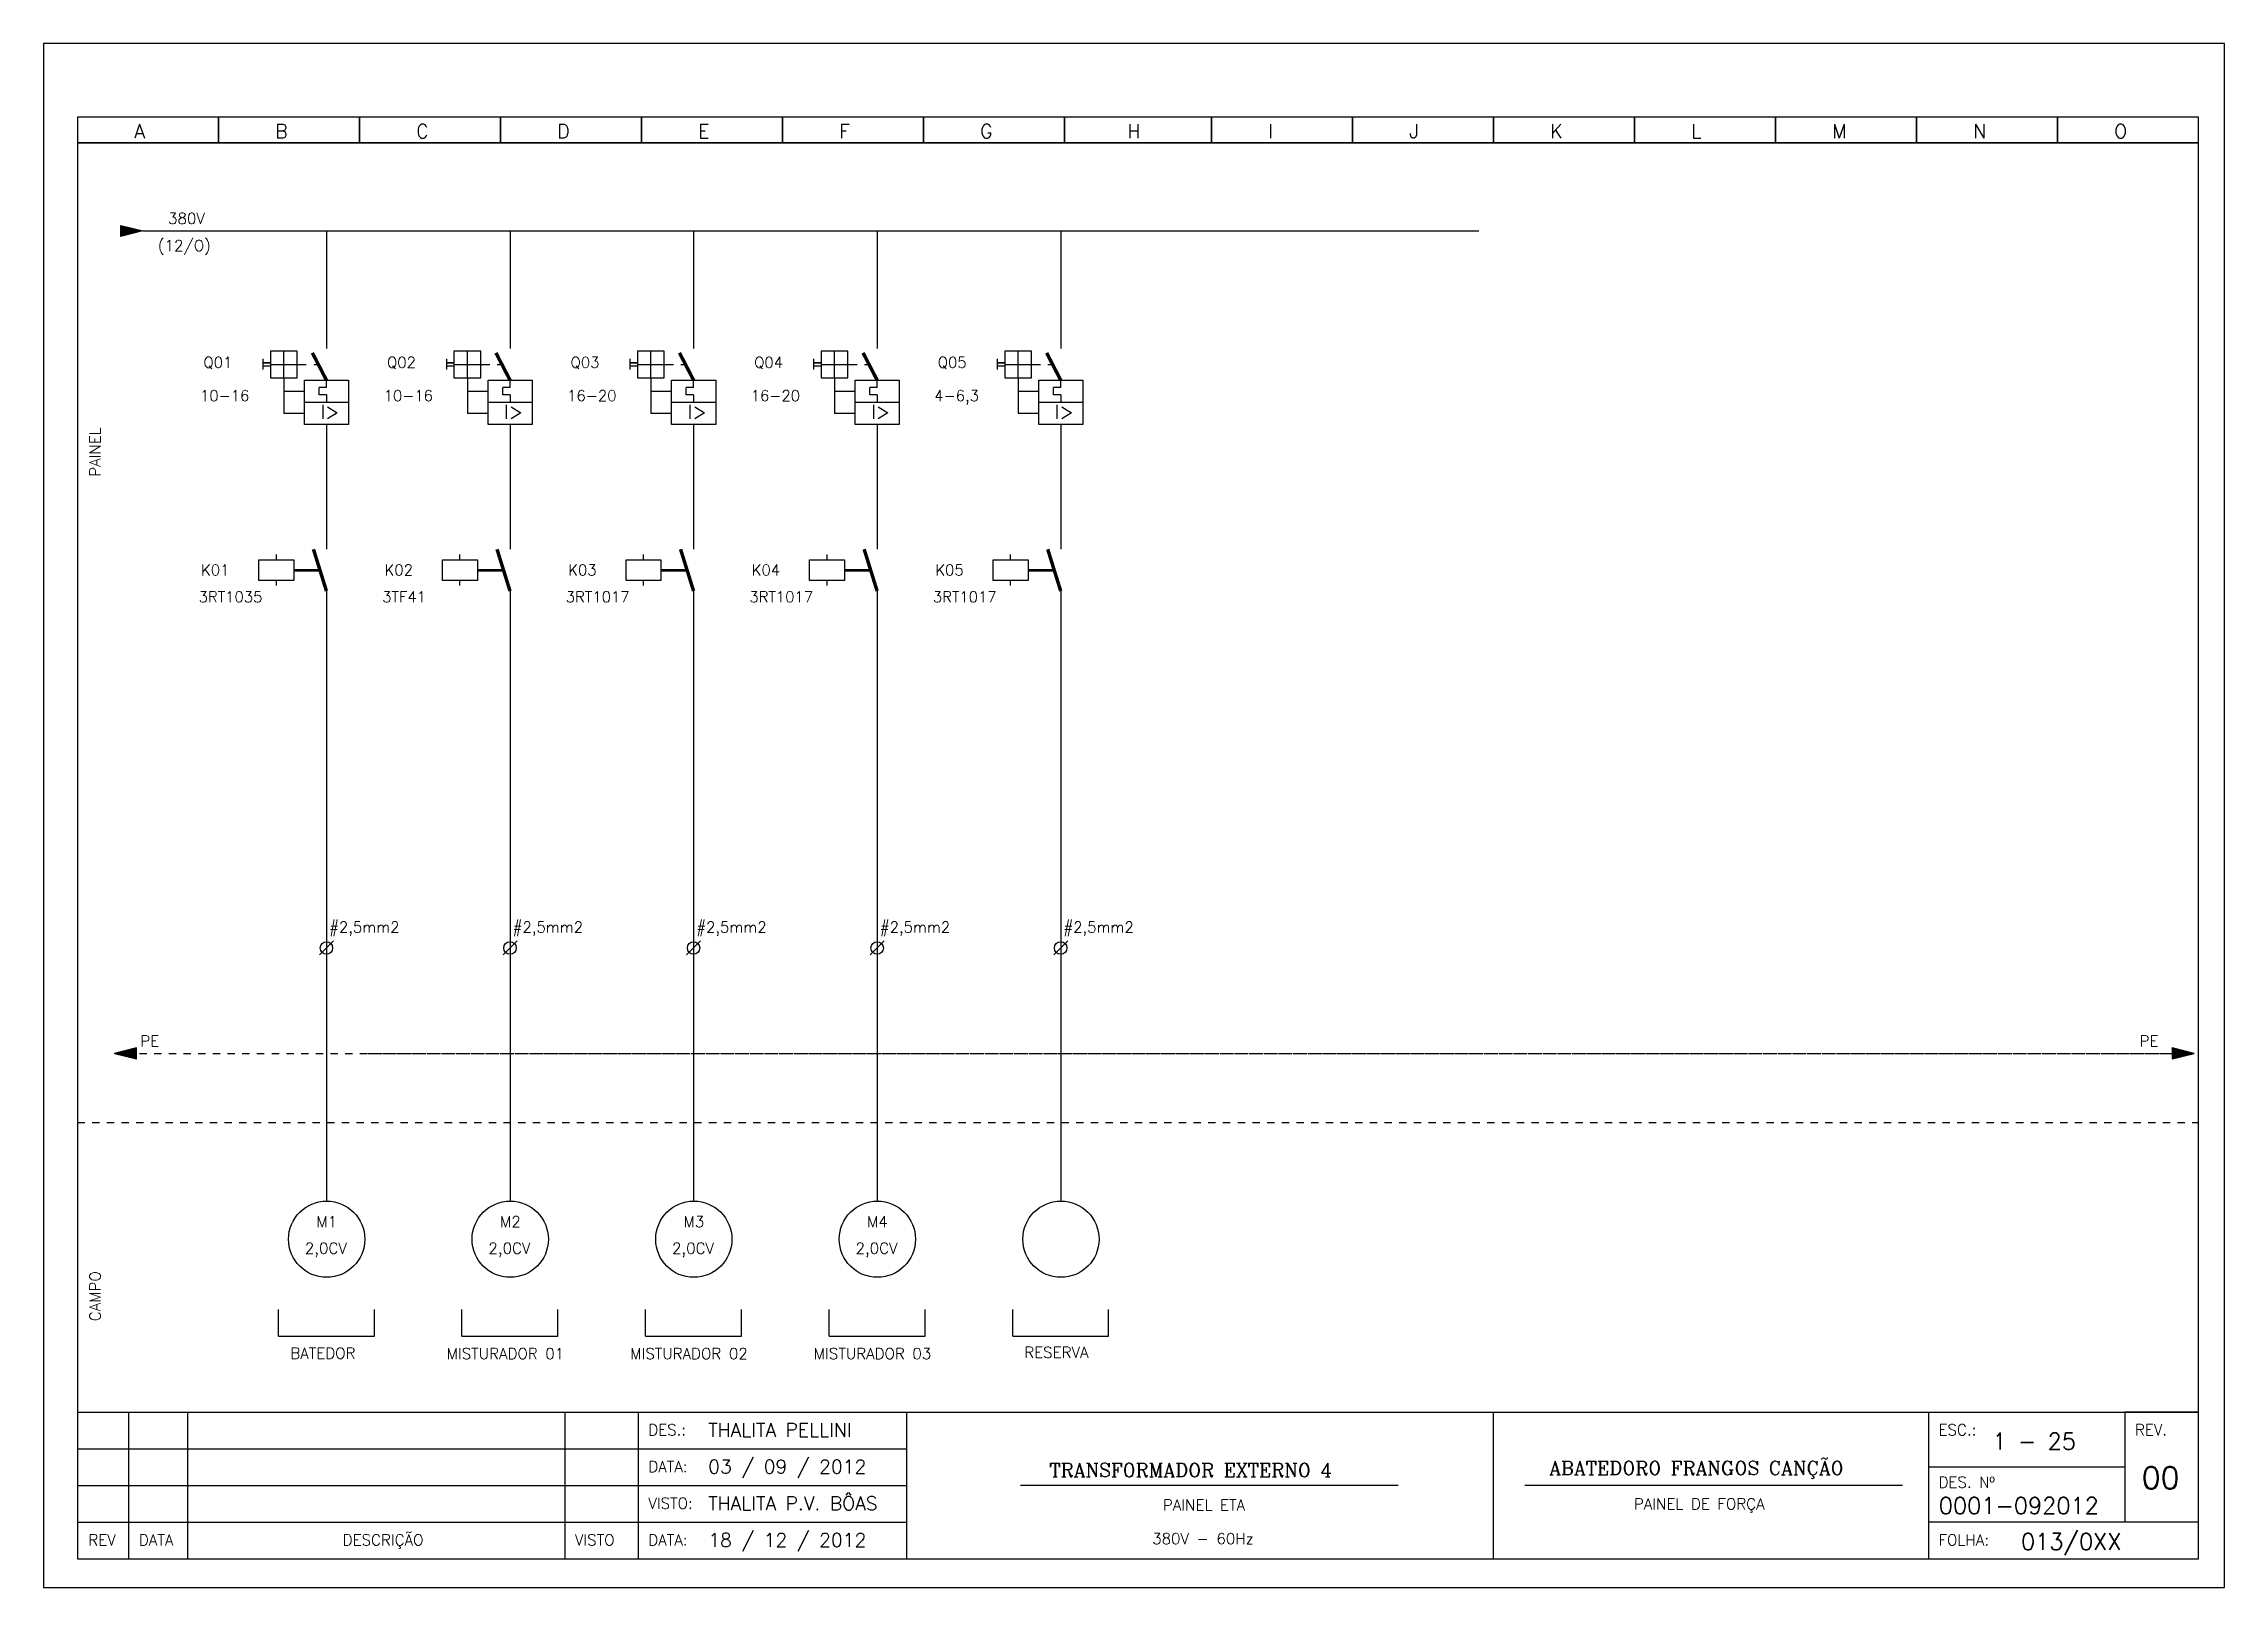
# Model space of a CAD drawing. Header units: millimetres. Extents: x 1974 to 2099, y 1386 to 1555.
# Drawn here: x 1974.11 to 2003.81, y 1407.51 to 1428.53 of the extents above; entities that cross this region are included whole.
import ezdxf

# ---------------------------------------------------------------- set-up
doc = ezdxf.new("R2010")
doc.units = ezdxf.units.MM
for name, pattern in [('DASHDOT2', [0.5, 0.25, -0.125, 0, -0.125]), ('DASHED', [0.75, 0.5, -0.25]), ('HIDDEN2', [0.1875, 0.125, -0.0625])]:
    doc.linetypes.add(name, pattern=pattern)
for name, color, linetype in [('1', 5, 'Continuous'), ('ALIMENTAÇÃO', 6, 'Continuous'), ('CONECTOR_SAK', 2, 'Continuous'), ('DISJUNTOR', 5, 'Continuous'), ('EQUIPAMENTOS', 5, 'Continuous'), ('MARGEM', 1, 'Continuous'), ('MOTORES', 5, 'Continuous'), ('PAINEL', 7, 'Continuous'), ('TERRA', 3, 'DASHED'), ('TEXTO', 4, 'Continuous'), ('TEXTO_2', 5, 'Continuous'), ('TIMBRE', 7, 'Continuous')]:
    doc.layers.add(name, color=color, linetype=linetype)
doc.styles.add('REGUA60', font='romans.shx', dxfattribs={"height": 2})
doc.styles.add('ROMANC', font='romanc.shx', dxfattribs={"height": 0.55})
doc.styles.add('ROMANS', font='romans.shx', dxfattribs={"height": 37})

msp = doc.modelspace()

# ---------------------------------------------------------------- texts
at = {"style": 'ROMANS'}
for s, p in [('ESC.:', (1999.913, 1409.58)), ('REV.', (2002.589, 1409.58)), ('DES. Nº', (1999.913, 1408.867)), ('PAINEL ETA', (1989.35, 1408.555)), ('PAINEL DE FORÇA', (1995.764, 1408.571)), ('380V - 60Hz', (1989.204, 1408.098)), ('FOLHA:', (1999.913, 1408.08))]:
    msp.add_text(s, height=0.15, dxfattribs=at).set_placement(p)
at = {"layer": 'TEXTO'}
for s, height, style, p in [('A', 0.188, 'ROMANS', (1975.341, 1427.247)), ('B', 0.188, 'ROMANS', (1977.261, 1427.247)), ('C', 0.188, 'ROMANS', (1979.181, 1427.247)), ('D', 0.188, 'ROMANS', (1981.101, 1427.247)), ('E', 0.188, 'ROMANS', (1983.021, 1427.247)), ('F', 0.188, 'ROMANS', (1984.941, 1427.247)), ('G', 0.188, 'ROMANS', (1986.861, 1427.247)), ('H', 0.188, 'ROMANS', (1988.865, 1427.247)), ('I', 0.188, 'ROMANS', (1990.785, 1427.247)), ('J', 0.188, 'ROMANS', (1992.705, 1427.247)), ('K', 0.188, 'ROMANS', (1994.625, 1427.247)), ('L', 0.188, 'ROMANS', (1996.545, 1427.247)), ('M', 0.188, 'ROMANS', (1998.465, 1427.247)), ('N', 0.188, 'ROMANS', (2000.385, 1427.247)), ('O', 0.188, 'ROMANS', (2002.305, 1427.247)), ('380V', 0.15, 'ROMANS', (1975.801, 1426.078)), ('(12/O)', 0.15, 'ROMANS', (1975.663, 1425.709)), ('Q01', 0.148, 'ROMANS', (1976.283, 1424.119)), ('Q02', 0.148, 'ROMANS', (1978.783, 1424.119)), ('Q03', 0.148, 'ROMANS', (1981.283, 1424.119)), ('Q04', 0.148, 'ROMANS', (1983.783, 1424.119)), ('Q05', 0.148, 'ROMANS', (1986.283, 1424.119)), ('10-16', 0.148, 'ROMANS', (1976.236, 1423.666)), ('10-16', 0.148, 'ROMANS', (1978.736, 1423.666)), ('16-20', 0.148, 'ROMANS', (1981.236, 1423.666)), ('16-20', 0.148, 'ROMANS', (1983.736, 1423.666)), ('4-6,3', 0.148, 'ROMANS', (1986.236, 1423.666)), ('K01', 0.148, 'ROMANS', (1976.25, 1421.292)), ('K02', 0.148, 'ROMANS', (1978.75, 1421.292)), ('K03', 0.148, 'ROMANS', (1981.25, 1421.292)), ('K04', 0.148, 'ROMANS', (1983.75, 1421.292)), ('K05', 0.148, 'ROMANS', (1986.25, 1421.292)), ('3RT1035', 0.148, 'ROMANS', (1976.217, 1420.926)), ('3TF41', 0.148, 'ROMANS', (1978.717, 1420.926)), ('3RT1017', 0.148, 'ROMANS', (1981.217, 1420.926)), ('3RT1017', 0.148, 'ROMANS', (1983.717, 1420.926)), ('3RT1017', 0.148, 'ROMANS', (1986.217, 1420.926)), ('#2,5mm2', 0.148, 'ROMANS', (1977.995, 1416.428)), ('#2,5mm2', 0.148, 'ROMANS', (1980.495, 1416.428)), ('#2,5mm2', 0.148, 'ROMANS', (1982.995, 1416.428)), ('#2,5mm2', 0.148, 'ROMANS', (1985.495, 1416.428)), ('#2,5mm2', 0.148, 'ROMANS', (1987.995, 1416.428)), ('PE', 0.15, 'ROMANS', (1975.424, 1414.875)), ('PE', 0.15, 'ROMANS', (2002.651, 1414.875)), ('M1', 0.15, 'REGUA60', (1977.821, 1412.415)), ('M2', 0.15, 'REGUA60', (1980.321, 1412.415)), ('M3', 0.15, 'REGUA60', (1982.821, 1412.415)), ('M4', 0.15, 'REGUA60', (1985.321, 1412.415)), ('2,0CV', 0.15, 'REGUA60', (1977.664, 1412.053)), ('2,0CV', 0.15, 'REGUA60', (1980.164, 1412.053)), ('2,0CV', 0.15, 'REGUA60', (1982.664, 1412.053)), ('2,0CV', 0.15, 'REGUA60', (1985.164, 1412.053)), ('BATEDOR', 0.15, 'REGUA60', (1977.467, 1410.624)), ('MISTURADOR 01', 0.15, 'REGUA60', (1979.595, 1410.618)), ('MISTURADOR 02', 0.15, 'REGUA60', (1982.095, 1410.618)), ('MISTURADOR 03', 0.15, 'REGUA60', (1984.595, 1410.618)), ('RESERVA', 0.15, 'REGUA60', (1987.463, 1410.635)), ('THALITA PELLINI', 0.1875, 'ROMANS', (1983.157, 1409.56)), ('03 / 09 / 2012', 0.1875, 'ROMANS', (1983.157, 1409.06)), ('THALITA P.V. BÔAS', 0.1875, 'ROMANS', (1983.157, 1408.56)), ('18 / 12 / 2012', 0.1875, 'ROMANS', (1983.157, 1408.06))]:
    msp.add_text(s, height=height, dxfattribs=dict(at, style=style)).set_placement(p)
at = {"layer": 'TEXTO', "style": 'REGUA60'}
for s, p in [('PAINEL', (1974.882, 1422.635)), ('CAMPO', (1974.882, 1411.134))]:
    msp.add_text(s, height=0.15, rotation=90, dxfattribs=at).set_placement(p)
at = {"layer": 'TEXTO', "color": 150, "style": 'ROMANS'}
for s, height, p in [('DES.:', 0.15, (1982.342, 1409.58)), ('1 - 25', 0.225, (2000.647, 1409.387)), ('DATA:', 0.15, (1982.342, 1409.08)), ('00', 0.3, (2002.68, 1408.853)), ('VISTO:', 0.15, (1982.342, 1408.58)), ('0001-092012', 0.225, (1999.917, 1408.511)), ('REV', 0.15, (1974.716, 1408.08)), ('DATA', 0.15, (1975.404, 1408.08)), ('DESCRIÇÃO', 0.15, (1978.18, 1408.08)), ('VISTO', 0.15, (1981.342, 1408.08)), ('DATA:', 0.15, (1982.342, 1408.08)), ('013/0XX', 0.225, (2001.036, 1408.021))]:
    msp.add_text(s, height=height, dxfattribs=at).set_placement(p)
at = {"layer": 'TEXTO_2'}
for s, height, style, p in [('I>', 0.1927, 'REGUA60', (1977.874, 1423.422)), ('I>', 0.1927, 'REGUA60', (1980.374, 1423.422)), ('I>', 0.1927, 'REGUA60', (1982.874, 1423.422)), ('I>', 0.1927, 'REGUA60', (1985.374, 1423.422)), ('I>', 0.1927, 'REGUA60', (1987.874, 1423.422)), ('ABATEDORO FRANGOS CANÇÃO', 0.1875, 'ROMANC', (1994.61, 1409.041)), ('TRANSFORMADOR EXTERNO 4', 0.1875, 'ROMANC', (1987.805, 1409.013))]:
    msp.add_text(s, height=height, dxfattribs=dict(at, style=style)).set_placement(p)

# ---------------------------------------------------------------- hatches: boundary and pattern name
at = {"layer": 'EQUIPAMENTOS'}
msp.add_hatch(color=256, dxfattribs=at).paths.add_polyline_path([(1975.158, 1425.909), (1975.458, 1425.984), (1975.158, 1426.059)])
at = {"layer": 'TERRA'}
h = msp.add_hatch(dxfattribs=at)
h.set_pattern_fill('ANSI31', color=256, scale=0.004, angle=180, style=0)
h.set_pattern_definition([(225, (2032.32565715, 1463.40084864), (0.0003535533906, -0.0003535533906), [])])
h.paths.add_polyline_path([(1975.071, 1414.781), (1975.371, 1414.781), (1975.371, 1414.856)])
h.paths.add_polyline_path([(1975.371, 1414.706), (1975.371, 1414.781), (1975.071, 1414.781)])
h = msp.add_hatch(dxfattribs=at)
h.set_pattern_fill('ANSI31', color=256, scale=0.004, style=0)
h.set_pattern_definition([(45, (1946.1419275, 1366.1612611), (-0.0003535533906, 0.0003535533906), [])])
h.paths.add_polyline_path([(2003.396, 1414.781), (2003.096, 1414.781), (2003.096, 1414.706)])
h.paths.add_polyline_path([(2003.096, 1414.856), (2003.096, 1414.781), (2003.396, 1414.781)])

# ---------------------------------------------------------------- linework, layer by layer
for p, q in [((1977.304, 1410.93), (1977.304, 1411.294)), ((1978.611, 1410.93), (1978.611, 1411.294)), ((1979.804, 1410.93), (1979.804, 1411.294)), ((1981.111, 1410.93), (1981.111, 1411.294)), ((1982.304, 1410.93), (1982.304, 1411.294)), ((1983.611, 1410.93), (1983.611, 1411.294)), ((1984.804, 1410.93), (1984.804, 1411.294)), ((1986.111, 1410.93), (1986.111, 1411.294)), ((1987.304, 1410.93), (1987.304, 1411.294)), ((1988.611, 1410.93), (1988.611, 1411.294)), ((1977.304, 1410.93), (1978.611, 1410.93)), ((1979.804, 1410.93), (1981.111, 1410.93)), ((1982.304, 1410.93), (1983.611, 1410.93)), ((1984.804, 1410.93), (1986.111, 1410.93)), ((1987.304, 1410.93), (1988.611, 1410.93)), ((2003.452, 1409.897), (2002.452, 1409.897))]:
    msp.add_line(p, q)
at = {"layer": '1'}
for p, q in [((1977.091, 1424.24), (1977.091, 1424.094)), ((1977.195, 1424.186), (1977.091, 1424.186)), ((1977.091, 1424.186), (1977.195, 1424.186)), ((1977.091, 1424.144), (1977.195, 1424.144)), ((1977.559, 1424.347), (1977.195, 1424.347)), ((1977.195, 1424.347), (1977.195, 1423.983)), ((1977.195, 1424.165), (1977.559, 1424.165)), ((1977.377, 1423.983), (1977.377, 1424.347)), ((1977.559, 1423.983), (1977.559, 1424.347)), ((1979.591, 1424.24), (1979.591, 1424.094)), ((1979.695, 1424.186), (1979.591, 1424.186)), ((1979.591, 1424.186), (1979.695, 1424.186)), ((1979.591, 1424.144), (1979.695, 1424.144)), ((1980.059, 1424.347), (1979.695, 1424.347)), ((1979.695, 1424.347), (1979.695, 1423.983)), ((1979.695, 1424.165), (1980.059, 1424.165)), ((1979.877, 1423.983), (1979.877, 1424.347)), ((1980.059, 1423.983), (1980.059, 1424.347)), ((1982.091, 1424.24), (1982.091, 1424.094)), ((1982.195, 1424.186), (1982.091, 1424.186)), ((1982.091, 1424.186), (1982.195, 1424.186)), ((1982.091, 1424.144), (1982.195, 1424.144)), ((1982.559, 1424.347), (1982.195, 1424.347)), ((1982.195, 1424.347), (1982.195, 1423.983)), ((1982.195, 1424.165), (1982.559, 1424.165)), ((1982.377, 1423.983), (1982.377, 1424.347)), ((1982.559, 1423.983), (1982.559, 1424.347)), ((1984.591, 1424.24), (1984.591, 1424.094)), ((1984.695, 1424.186), (1984.591, 1424.186)), ((1984.591, 1424.186), (1984.695, 1424.186)), ((1984.591, 1424.144), (1984.695, 1424.144)), ((1985.059, 1424.347), (1984.695, 1424.347)), ((1984.695, 1424.347), (1984.695, 1423.983)), ((1984.695, 1424.165), (1985.059, 1424.165)), ((1984.877, 1423.983), (1984.877, 1424.347)), ((1985.059, 1423.983), (1985.059, 1424.347)), ((1987.091, 1424.24), (1987.091, 1424.094)), ((1987.195, 1424.186), (1987.091, 1424.186)), ((1987.091, 1424.186), (1987.195, 1424.186)), ((1987.091, 1424.144), (1987.195, 1424.144)), ((1987.559, 1424.347), (1987.195, 1424.347)), ((1987.195, 1424.347), (1987.195, 1423.983)), ((1987.195, 1424.165), (1987.559, 1424.165)), ((1987.377, 1423.983), (1987.377, 1424.347)), ((1987.559, 1423.983), (1987.559, 1424.347)), ((1977.195, 1423.983), (1977.559, 1423.983)), ((1979.695, 1423.983), (1980.059, 1423.983)), ((1982.195, 1423.983), (1982.559, 1423.983)), ((1984.695, 1423.983), (1985.059, 1423.983)), ((1987.195, 1423.983), (1987.559, 1423.983))]:
    msp.add_line(p, q, dxfattribs=at)
at = {"layer": 'ALIMENTAÇÃO', "color": 6}
for p, q in [((1977.958, 1425.984), (1977.958, 1424.38)), ((1980.458, 1425.984), (1980.458, 1424.38)), ((1982.958, 1425.984), (1982.958, 1424.38)), ((1985.458, 1425.984), (1985.458, 1424.38)), ((1987.958, 1425.984), (1987.958, 1424.38)), ((1977.958, 1423.349), (1977.958, 1421.647)), ((1980.458, 1423.349), (1980.458, 1421.647)), ((1982.958, 1423.349), (1982.958, 1421.647)), ((1985.458, 1423.349), (1985.458, 1421.647)), ((1987.958, 1423.349), (1987.958, 1421.647)), ((1977.958, 1421.079), (1977.958, 1412.771)), ((1980.458, 1421.079), (1980.458, 1412.771)), ((1982.958, 1421.079), (1982.958, 1412.771)), ((1985.458, 1421.079), (1985.458, 1412.771)), ((1987.958, 1421.079), (1987.958, 1412.771))]:
    msp.add_line(p, q, dxfattribs=at)
at = {"layer": 'CONECTOR_SAK'}
for p, q in [((1978.054, 1416.315), (1977.863, 1416.122)), ((1980.554, 1416.315), (1980.363, 1416.122)), ((1983.054, 1416.315), (1982.863, 1416.122)), ((1985.554, 1416.315), (1985.363, 1416.122)), ((1988.054, 1416.315), (1987.863, 1416.122))]:
    msp.add_line(p, q, dxfattribs=at)
for centre in [(1977.958, 1416.218), (1980.458, 1416.218), (1982.958, 1416.218), (1985.458, 1416.218), (1987.958, 1416.218)]:
    msp.add_circle(centre, 0.0846, dxfattribs=at)
at = {"layer": 'DISJUNTOR', "linetype": 'HIDDEN2'}
for p, q in [((1977.559, 1424.165), (1977.858, 1424.165)), ((1980.059, 1424.165), (1980.358, 1424.165)), ((1982.559, 1424.165), (1982.858, 1424.165)), ((1985.059, 1424.165), (1985.358, 1424.165)), ((1987.559, 1424.165), (1987.858, 1424.165))]:
    msp.add_line(p, q, dxfattribs=at)
at = {"layer": 'DISJUNTOR'}
for p, q in [((1977.377, 1423.983), (1977.377, 1423.497)), ((1977.959, 1423.849), (1977.859, 1423.849)), ((1977.859, 1423.749), (1977.859, 1423.849)), ((1977.959, 1423.849), (1977.959, 1423.949)), ((1979.877, 1423.983), (1979.877, 1423.497)), ((1980.459, 1423.849), (1980.359, 1423.849)), ((1980.359, 1423.749), (1980.359, 1423.849)), ((1980.459, 1423.849), (1980.459, 1423.949)), ((1982.377, 1423.983), (1982.377, 1423.497)), ((1982.959, 1423.849), (1982.859, 1423.849)), ((1982.859, 1423.749), (1982.859, 1423.849)), ((1982.959, 1423.849), (1982.959, 1423.949)), ((1984.877, 1423.983), (1984.877, 1423.497)), ((1985.459, 1423.849), (1985.359, 1423.849)), ((1985.359, 1423.749), (1985.359, 1423.849)), ((1985.459, 1423.849), (1985.459, 1423.949)), ((1987.377, 1423.983), (1987.377, 1423.497)), ((1987.959, 1423.849), (1987.859, 1423.849)), ((1987.859, 1423.749), (1987.859, 1423.849)), ((1987.959, 1423.849), (1987.959, 1423.949)), ((1977.658, 1423.797), (1977.377, 1423.797)), ((1977.659, 1423.649), (1978.259, 1423.649)), ((1977.959, 1423.749), (1977.859, 1423.749)), ((1977.959, 1423.749), (1977.959, 1423.649)), ((1980.158, 1423.797), (1979.877, 1423.797)), ((1980.159, 1423.649), (1980.759, 1423.649)), ((1980.459, 1423.749), (1980.359, 1423.749)), ((1980.459, 1423.749), (1980.459, 1423.649)), ((1982.658, 1423.797), (1982.377, 1423.797)), ((1982.659, 1423.649), (1983.259, 1423.649)), ((1982.959, 1423.749), (1982.859, 1423.749)), ((1982.959, 1423.749), (1982.959, 1423.649)), ((1985.158, 1423.797), (1984.877, 1423.797)), ((1985.159, 1423.649), (1985.759, 1423.649)), ((1985.459, 1423.749), (1985.359, 1423.749)), ((1985.459, 1423.749), (1985.459, 1423.649)), ((1987.658, 1423.797), (1987.377, 1423.797)), ((1987.659, 1423.649), (1988.259, 1423.649)), ((1987.959, 1423.749), (1987.859, 1423.749)), ((1987.959, 1423.749), (1987.959, 1423.649)), ((1977.658, 1423.497), (1977.377, 1423.497)), ((1980.158, 1423.497), (1979.877, 1423.497)), ((1982.658, 1423.497), (1982.377, 1423.497)), ((1985.158, 1423.497), (1984.877, 1423.497)), ((1987.658, 1423.497), (1987.377, 1423.497))]:
    msp.add_line(p, q, dxfattribs=at)
at = {"layer": 'DISJUNTOR', "const_width": 0.0472}
for points in [[(1977.959, 1423.949), (1977.766, 1424.323)], [(1980.459, 1423.949), (1980.266, 1424.323)], [(1982.959, 1423.949), (1982.766, 1424.323)], [(1985.459, 1423.949), (1985.266, 1424.323)], [(1987.959, 1423.949), (1987.766, 1424.323)]]:
    msp.add_lwpolyline(points, dxfattribs=at)
at = {"layer": 'DISJUNTOR'}
for points in [[(1977.659, 1423.949), (1978.259, 1423.949), (1978.259, 1423.349), (1977.659, 1423.349)], [(1980.159, 1423.949), (1980.759, 1423.949), (1980.759, 1423.349), (1980.159, 1423.349)], [(1982.659, 1423.949), (1983.259, 1423.949), (1983.259, 1423.349), (1982.659, 1423.349)], [(1985.159, 1423.949), (1985.759, 1423.949), (1985.759, 1423.349), (1985.159, 1423.349)], [(1987.659, 1423.949), (1988.259, 1423.949), (1988.259, 1423.349), (1987.659, 1423.349)]]:
    msp.add_lwpolyline(points, close=True, dxfattribs=at)
at = {"layer": 'EQUIPAMENTOS'}
for p, q in [((1975.458, 1425.984), (1993.653, 1425.984)), ((1977.276, 1421.503), (1977.276, 1421.575)), ((1979.776, 1421.503), (1979.776, 1421.575)), ((1982.276, 1421.503), (1982.276, 1421.575)), ((1984.776, 1421.503), (1984.776, 1421.575)), ((1987.276, 1421.503), (1987.276, 1421.575)), ((1977.276, 1421.153), (1977.276, 1421.224)), ((1977.514, 1421.373), (1977.867, 1421.373)), ((1977.514, 1421.353), (1977.873, 1421.353)), ((1979.776, 1421.153), (1979.776, 1421.224)), ((1980.014, 1421.373), (1980.367, 1421.373)), ((1980.014, 1421.353), (1980.373, 1421.353)), ((1982.276, 1421.153), (1982.276, 1421.224)), ((1982.514, 1421.373), (1982.867, 1421.373)), ((1982.514, 1421.353), (1982.873, 1421.353)), ((1984.776, 1421.153), (1984.776, 1421.224)), ((1985.014, 1421.373), (1985.367, 1421.373)), ((1985.014, 1421.353), (1985.373, 1421.353)), ((1987.276, 1421.153), (1987.276, 1421.224)), ((1987.514, 1421.373), (1987.867, 1421.373)), ((1987.514, 1421.353), (1987.873, 1421.353))]:
    msp.add_line(p, q, dxfattribs=at)
msp.add_lwpolyline([(1975.158, 1426.059), (1975.458, 1425.984), (1975.158, 1425.909), (1975.158, 1426.059)], dxfattribs=at)
for points in [[(1977.038, 1421.224), (1977.038, 1421.503), (1977.514, 1421.503), (1977.514, 1421.224)], [(1979.538, 1421.224), (1979.538, 1421.503), (1980.014, 1421.503), (1980.014, 1421.224)], [(1982.038, 1421.224), (1982.038, 1421.503), (1982.514, 1421.503), (1982.514, 1421.224)], [(1984.538, 1421.224), (1984.538, 1421.503), (1985.014, 1421.503), (1985.014, 1421.224)], [(1987.038, 1421.224), (1987.038, 1421.503), (1987.514, 1421.503), (1987.514, 1421.224)]]:
    msp.add_lwpolyline(points, close=True, dxfattribs=at)
at = {"layer": 'EQUIPAMENTOS', "const_width": 0.0472}
for points in [[(1977.958, 1421.079), (1977.781, 1421.648)], [(1980.458, 1421.079), (1980.281, 1421.648)], [(1982.958, 1421.079), (1982.781, 1421.648)], [(1985.458, 1421.079), (1985.281, 1421.648)], [(1987.958, 1421.079), (1987.781, 1421.648)]]:
    msp.add_lwpolyline(points, dxfattribs=at)
at = {"layer": 'MARGEM', "color": 7}
msp.add_lwpolyline([(1974.106, 1407.509), (2003.806, 1407.509), (2003.806, 1428.534), (1974.106, 1428.534)], close=True, dxfattribs=at)
at = {"layer": 'MOTORES'}
for centre in [(1977.961, 1412.251), (1980.461, 1412.251), (1982.961, 1412.251), (1985.461, 1412.251), (1987.961, 1412.251)]:
    msp.add_circle(centre, 0.519, dxfattribs=at)
at = {"layer": 'PAINEL', "color": 12, "linetype": 'HIDDEN2', "ltscale": 0.005}
msp.add_line((1974.568, 1413.841), (2003.452, 1413.841), dxfattribs=at)
at = {"layer": 'TERRA', "linetype": 'DASHDOT2', "ltscale": 0.0025}
for p, q in [((1975.412, 1414.781), (2003.096, 1414.781)), ((1975.412, 1414.781), (2003.096, 1414.781)), ((1978.523, 1414.781), (2003.396, 1414.781))]:
    msp.add_line(p, q, dxfattribs=at)
at = {"layer": 'TERRA'}
for points in [[(1975.371, 1414.856), (1975.071, 1414.781), (1975.371, 1414.706), (1975.371, 1414.856)], [(1975.371, 1414.856), (1975.071, 1414.781), (1975.371, 1414.706), (1975.371, 1414.856)], [(2003.096, 1414.706), (2003.396, 1414.781), (2003.096, 1414.856), (2003.096, 1414.706)], [(2003.096, 1414.706), (2003.396, 1414.781), (2003.096, 1414.856), (2003.096, 1414.706)]]:
    msp.add_lwpolyline(points, dxfattribs=at)
at = {"layer": 'TIMBRE', "color": 12}
msp.add_line((2003.452, 1427.534), (1974.568, 1427.534), dxfattribs=at)
at = {"layer": 'TIMBRE'}
for p, q in [((1974.568, 1409.897), (2003.452, 1409.897)), ((1975.268, 1407.897), (1975.268, 1409.897)), ((1976.068, 1407.897), (1976.068, 1409.897)), ((1981.206, 1409.897), (1981.206, 1407.897)), ((1982.206, 1407.897), (1982.206, 1409.897)), ((1985.859, 1409.897), (1985.859, 1407.897)), ((1993.849, 1409.897), (1993.849, 1407.897)), ((1999.777, 1409.897), (1999.777, 1407.897)), ((2002.452, 1409.897), (2002.452, 1408.397)), ((1974.568, 1409.397), (1985.859, 1409.397)), ((2002.452, 1409.147), (1999.777, 1409.147)), ((1974.568, 1408.897), (1985.859, 1408.897)), ((1992.553, 1408.897), (1987.409, 1408.897)), ((1999.424, 1408.897), (1994.28, 1408.897)), ((1974.568, 1408.397), (1985.859, 1408.397)), ((2003.452, 1408.397), (1999.777, 1408.397))]:
    msp.add_line(p, q, dxfattribs=at)
at = {"layer": 'TIMBRE', "color": 12}
for points in [[(1974.568, 1427.184), (1976.488, 1427.184), (1976.488, 1427.534), (1974.568, 1427.534)], [(1976.488, 1427.184), (1978.408, 1427.184), (1978.408, 1427.534), (1976.488, 1427.534)], [(1978.408, 1427.184), (1980.328, 1427.184), (1980.328, 1427.534), (1978.408, 1427.534)], [(1980.328, 1427.184), (1982.248, 1427.184), (1982.248, 1427.534), (1980.328, 1427.534)], [(1982.248, 1427.184), (1984.168, 1427.184), (1984.168, 1427.534), (1982.248, 1427.534)], [(1984.168, 1427.184), (1986.088, 1427.184), (1986.088, 1427.534), (1984.168, 1427.534)], [(1986.088, 1427.184), (1988.008, 1427.184), (1988.008, 1427.534), (1986.088, 1427.534)], [(1988.008, 1427.184), (1990.012, 1427.184), (1990.012, 1427.534), (1988.008, 1427.534)], [(1990.012, 1427.184), (1991.932, 1427.184), (1991.932, 1427.534), (1990.012, 1427.534)], [(1991.932, 1427.184), (1993.852, 1427.184), (1993.852, 1427.534), (1991.932, 1427.534)], [(1993.852, 1427.184), (1995.772, 1427.184), (1995.772, 1427.534), (1993.852, 1427.534)], [(1995.772, 1427.184), (1997.692, 1427.184), (1997.692, 1427.534), (1995.772, 1427.534)], [(1997.692, 1427.184), (1999.612, 1427.184), (1999.612, 1427.534), (1997.692, 1427.534)], [(1999.612, 1427.184), (2001.532, 1427.184), (2001.532, 1427.534), (1999.612, 1427.534)], [(2001.532, 1427.184), (2003.452, 1427.184), (2003.452, 1427.534), (2001.532, 1427.534)], [(1974.568, 1407.897), (2003.452, 1407.897), (2003.452, 1427.184), (1974.568, 1427.184)]]:
    msp.add_lwpolyline(points, close=True, dxfattribs=at)

msp.set_redraw_order([(e.dxf.handle, doc.entitydb.next_handle()) for e in msp.query("TEXT MTEXT ATTDEF DIMENSION ARC_DIMENSION")])  # texts and dimensions are drawn at this point

doc.saveas('drawing.dxf')
